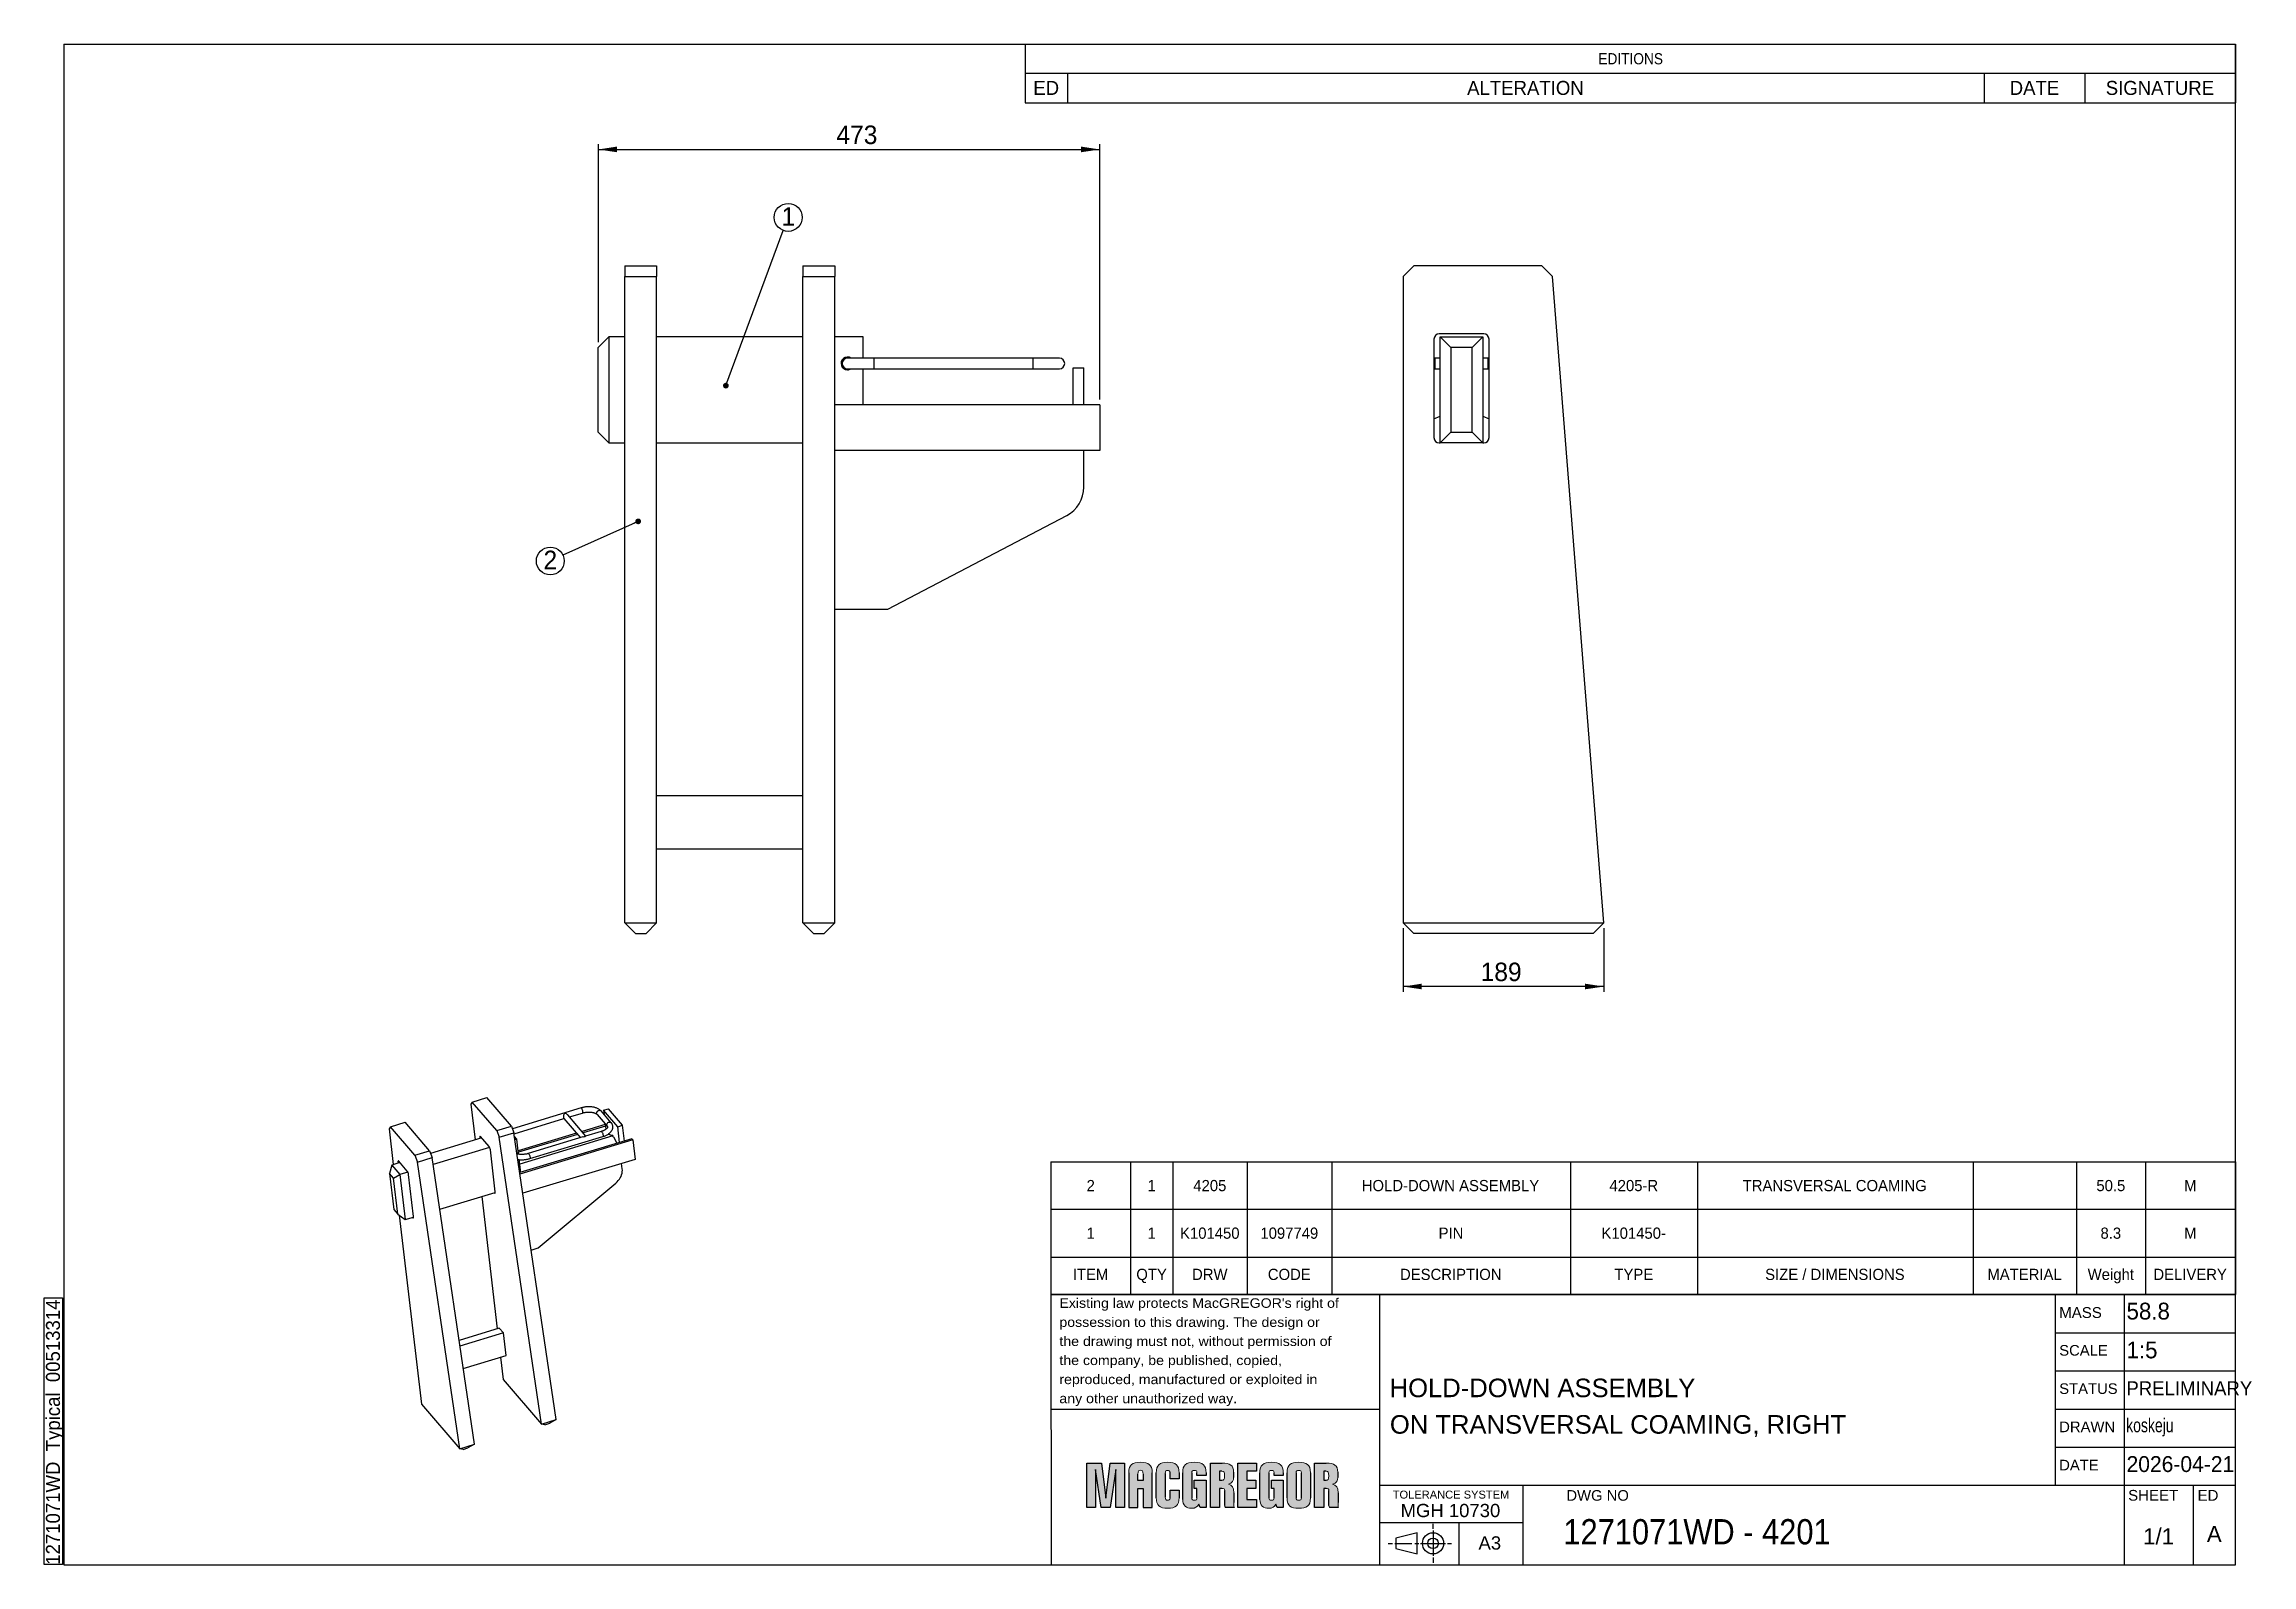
# Model space of a CAD drawing. Header units: millimetres. Extents: x 8 to 2090, y 25 to 1460.
import ezdxf

# ---------------------------------------------------------------- set-up
doc = ezdxf.new("R2010")
doc.units = ezdxf.units.MM
doc.header["$LTSCALE"] = 5
doc.layers.add('AM_0', color=7, linetype='Continuous', lineweight=25)
for name, color, linetype in [('AM_5', 3, 'Continuous'), ('AM_6', 2, 'Continuous'), ('AM_8', 1, 'Continuous')]:
    doc.layers.add(name, color=color, linetype=linetype)
doc.styles.add('SLDTEXTSTYLE0', font='ARIAL.TTF', dxfattribs={"width": 0.948})
doc.styles.add('SLDTEXTSTYLE1', font='ARIAL.TTF', dxfattribs={"width": 0.9875})
doc.styles.add('SLDTEXTSTYLE2', font='GOTHIC.TTF', dxfattribs={"width": 0.913})
doc.styles.add('SLDTEXTSTYLE3', font='ARIAL.TTF')
doc.styles.add('SLDTEXTSTYLE4', font='ARIAL.TTF', dxfattribs={"width": 1.061948})
doc.styles.add('SLDTEXTSTYLE5', font='ARIALN.TTF', dxfattribs={"width": 0.87})
doc.styles.get("Standard").update_dxf_attribs({"font": 'ARIAL.TTF'})
doc.dimstyles.new('SLDDIMSTYLE0', dxfattribs={"dimtxt": 17.5, "dimasz": 17.5, "dimexe": 0, "dimexo": 0.0625, "dimgap": 4.375, "dimtad": 1, "dimdec": 1, "dimrnd": 1e-09, "dimzin": 12, "dimdsep": 46, "dimtxsty": 'SLDTEXTSTYLE0', "dimsah": 1, "dimcen": 0.09, "dimadec": 0, "dimazin": 3, "dimtfac": 1, "dimtdec": 1, "dimtofl": 0, "dimtmove": 0, "dimatfit": 3, "dimfxl": 1, "dimfrac": 2, "dimtolj": 1, "dimtzin": 12, "dimarcsym": 0})
doc.dimstyles.new('SLDDIMSTYLE1', dxfattribs={"dimtxt": 0.18, "dimasz": 5.384615, "dimexe": 0, "dimexo": 0.0625, "dimgap": 0, "dimtad": 0, "dimtih": 1, "dimtoh": 1, "dimdec": 0, "dimrnd": 1e-09, "dimzin": 0, "dimdsep": 46, "dimtxsty": 'STANDARD', "dimblk1": 'DOT', "dimblk2": 'DOT', "dimsah": 1, "dimcen": 0.09, "dimadec": 0, "dimazin": 0, "dimtfac": 5.384615, "dimtdec": 0, "dimtofl": 0, "dimtmove": 0, "dimatfit": 3, "dimldrblk": 'DOT', "dimfxl": 1, "dimfrac": 2, "dimtolj": 1, "dimtzin": 0, "dimarcsym": 0})
doc.dimstyles.new('SLDDIMSTYLE2', dxfattribs={"dimtxt": 17.5, "dimasz": 17.5, "dimexe": 0, "dimexo": 0.0625, "dimgap": 4.375, "dimtad": 1, "dimdec": 0, "dimrnd": 1e-09, "dimzin": 12, "dimdsep": 46, "dimtxsty": 'SLDTEXTSTYLE0', "dimsah": 1, "dimcen": 0.09, "dimadec": 0, "dimazin": 3, "dimtfac": 1, "dimtdec": 0, "dimtofl": 0, "dimtmove": 0, "dimatfit": 3, "dimfxl": 1, "dimfrac": 2, "dimtolj": 1, "dimtzin": 12, "dimarcsym": 0})

msp = doc.modelspace()

# ---------------------------------------------------------------- texts
at = {"layer": 'AM_6'}
for s, insert, char_height, attachment_point, style in [("Existing law protects MacGREGOR's right of", (965.43, 276.39), 9, 1, 'SLDTEXTSTYLE4'), ('58.8', (1972.26, 272.24), 15.875, 1, 'SLDTEXTSTYLE0'), ('possession to this drawing. The design or', (965.43, 258.39), 9, 1, 'SLDTEXTSTYLE4'), ('MASS', (1908.75, 268.03), 10.16, 1, 'SLDTEXTSTYLE3'), ('the drawing must not, without permission of', (965.43, 240.39), 9, 1, 'SLDTEXTSTYLE4'), ('SCALE', (1908.75, 232.3), 10, 1, 'SLDTEXTSTYLE3'), ('1:5', (1972.26, 235.62), 15.875, 1, 'SLDTEXTSTYLE0'), ('the company, be published, copied,', (965.43, 222.39), 9, 1, 'SLDTEXTSTYLE4'), ('reproduced, manufactured or exploited in', (965.43, 204.39), 9, 1, 'SLDTEXTSTYLE4'), ('HOLD-DOWN ASSEMBLY', (1277.07, 200.58), 17.5, 1, 'SLDTEXTSTYLE1'), ('STATUS', (1908.75, 196.15), 10, 1, 'SLDTEXTSTYLE3'), ('PRELIMINARY', (1972.12, 198.09), 13.2292, 1, 'SLDTEXTSTYLE0'), ('any other unauthorized way.', (965.43, 186.39), 9, 1, 'SLDTEXTSTYLE4'), ('ON TRANSVERSAL COAMING, RIGHT', (1277.26, 166.13), 17.5, 1, 'SLDTEXTSTYLE1'), ('DRAWN', (1908.75, 160.05), 10, 1, 'SLDTEXTSTYLE3'), ('koskeju', (1971.92, 163.19), 13.229, 1, 'SLDTEXTSTYLE5'), ('2026-04-21', (1972.26, 127.45), 15, 1, 'SLDTEXTSTYLE0'), ('DATE', (1908.75, 123.99), 10, 1, 'SLDTEXTSTYLE3'), ('TOLERANCE SYSTEM', (1279.92, 94.89), 7.5, 1, 'SLDTEXTSTYLE3'), ('DWG NO', (1443.78, 95.36), 10, 1, 'SLDTEXTSTYLE3'), ('SHEET', (1973.8, 95.55), 10.16, 1, 'SLDTEXTSTYLE3'), ('ED', (2039.26, 95.52), 10.16, 1, 'SLDTEXTSTYLE3'), ('MGH 10730', (1287.29, 82.38), 12.5, 1, 'SLDTEXTSTYLE3'), ('1271071WD - 4201', (1440.97, 67.99), 23.8125, 1, 'SLDTEXTSTYLE2'), ('A3', (1360.87, 51.75), 12.5, 1, 'SLDTEXTSTYLE3'), ('1/1', (2002.5, 59.37), 15.24, 2, 'SLDTEXTSTYLE1'), ('A', (2055.04, 61.54), 15.24, 2, 'SLDTEXTSTYLE1')]:
    msp.add_mtext(s, dxfattribs=dict(at, insert=insert, char_height=char_height, attachment_point=attachment_point, style=style))

# ---------------------------------------------------------------- blocks, each defined once
blk = doc.blocks.new('SW_NOTE_0')
at = {"layer": 'AM_6', "color": 0}
for p, q in [((-18.8, 0.2), (-18.8, 251.9)), ((-18.8, 251.9), (-1.4, 251.9)), ((-1.4, 251.9), (-1.4, 0.2)), ((-1.4, 0.2), (-18.8, 0.2))]:
    blk.add_line(p, q, dxfattribs=at)
at = {"layer": 'AM_6', "color": 0, "insert": (-17.1, 0), "char_height": 13.229, "attachment_point": 1, "rotation": 90, "style": 'SLDTEXTSTYLE0'}
blk.add_mtext('1271071WD_Typical_00513314', dxfattribs=at)
blk = doc.blocks.new('SW_TABLEANNOTATION_0')
at = {"layer": 'AM_0', "color": 0}
for p, q in [((0, 0), (0, -27.3)), ((0, 0), (40, 0)), ((40, 0), (905, 0)), ((905, 0), (1000, 0)), ((1000, 0), (1142, 0)), ((1142, 0), (1142, -27.3)), ((0, -27.3), (0, -55.3)), ((0, -27.3), (40, -27.3)), ((40, -27.3), (40, -55.3)), ((40, -27.3), (905, -27.3)), ((905, -27.3), (905, -55.3)), ((905, -27.3), (1000, -27.3)), ((1000, -27.3), (1000, -55.3)), ((1000, -27.3), (1142, -27.3)), ((1142, -27.3), (1142, -55.3)), ((0, -55.3), (40, -55.3)), ((40, -55.3), (905, -55.3)), ((905, -55.3), (1000, -55.3)), ((1000, -55.3), (1142, -55.3))]:
    blk.add_line(p, q, dxfattribs=at)
at = {"layer": 'AM_0', "color": 0, "attachment_point": 1}
for s, insert, char_height, style in [('EDITIONS', (540.9, -8.5), 10.58, 'SLDTEXTSTYLE2'), ('ED', (7.8, -34.7), 13.23, 'SLDTEXTSTYLE0'), ('ALTERATION', (417.1, -34.7), 13.23, 'SLDTEXTSTYLE0'), ('DATE', (929, -34.7), 13.23, 'SLDTEXTSTYLE0'), ('SIGNATURE', (1019.6, -34.7), 13.23, 'SLDTEXTSTYLE0')]:
    blk.add_mtext(s, dxfattribs=dict(at, insert=insert, char_height=char_height, style=style))
blk = doc.blocks.new('SW_TABLEANNOTATION_1')
at = {"layer": 'AM_0', "color": 0}
for p, q in [((0, 89.9), (0, 45)), ((0, 89.9), (75, 89.9)), ((75, 89.9), (75, 45)), ((75, 89.9), (115, 89.9)), ((115, 89.9), (115, 45)), ((115, 89.9), (185, 89.9)), ((185, 89.9), (185, 45)), ((185, 89.9), (265, 89.9)), ((265, 89.9), (265, 45)), ((265, 89.9), (490, 89.9)), ((490, 89.9), (490, 45)), ((490, 89.9), (610, 89.9)), ((610, 89.9), (610, 45)), ((610, 89.9), (870, 89.9)), ((870, 89.9), (870, 45)), ((870, 89.9), (967.5, 89.9)), ((967.5, 89.9), (967.5, 45)), ((967.5, 89.9), (1032.5, 89.9)), ((1032.5, 89.9), (1032.5, 45)), ((1032.5, 89.9), (1117.5, 89.9)), ((1117.5, 89.9), (1117.5, 45)), ((0, 45), (0, 0)), ((0, 45), (75, 45)), ((75, 45), (75, 0)), ((75, 45), (115, 45)), ((115, 45), (115, 0)), ((115, 45), (185, 45)), ((185, 45), (185, 0)), ((185, 45), (265, 45)), ((265, 45), (265, 0)), ((265, 45), (490, 45)), ((490, 45), (490, 0)), ((490, 45), (610, 45)), ((610, 45), (610, 0)), ((610, 45), (870, 45)), ((870, 45), (870, 0)), ((870, 45), (967.5, 45)), ((967.5, 45), (967.5, 0)), ((967.5, 45), (1032.5, 45)), ((1032.5, 45), (1032.5, 0)), ((1032.5, 45), (1117.5, 45)), ((1117.5, 45), (1117.5, 0)), ((0, 0), (0, -35.5)), ((0, 0), (75, 0)), ((75, 0), (75, -35.5)), ((75, 0), (115, 0)), ((115, 0), (115, -35.5)), ((115, 0), (185, 0)), ((185, 0), (185, -35.5)), ((185, 0), (265, 0)), ((265, 0), (265, -35.5)), ((265, 0), (490, 0)), ((490, 0), (490, -35.5)), ((490, 0), (610, 0)), ((610, 0), (610, -35.5)), ((610, 0), (870, 0)), ((870, 0), (870, -35.5)), ((870, 0), (967.5, 0)), ((967.5, 0), (967.5, -35.5)), ((967.5, 0), (1032.5, 0)), ((1032.5, 0), (1032.5, -35.5)), ((1032.5, 0), (1117.5, 0)), ((1117.5, 0), (1117.5, -35.5)), ((0, -35.5), (75, -35.5)), ((75, -35.5), (115, -35.5)), ((115, -35.5), (185, -35.5)), ((185, -35.5), (265, -35.5)), ((265, -35.5), (490, -35.5)), ((490, -35.5), (610, -35.5)), ((610, -35.5), (870, -35.5)), ((870, -35.5), (967.5, -35.5)), ((967.5, -35.5), (1032.5, -35.5)), ((1032.5, -35.5), (1117.5, -35.5))]:
    blk.add_line(p, q, dxfattribs=at)
at = {"layer": 'AM_0', "color": 0, "attachment_point": 1, "style": 'SLDTEXTSTYLE0'}
for s, insert, char_height in [('2', (33.6, 72.7), 10.6), ('1', (91.1, 72.7), 10.6), ('4205', (134.3, 72.7), 10.58), ('HOLD-DOWN ASSEMBLY', (293.2, 72.7), 10.583), ('4205-R', (526.9, 72.7), 10.58), ('TRANSVERSAL COAMING', (652.6, 72.7), 10.583), ('50.5', (986.3, 72.7), 10.58), ('M', (1069.1, 72.7), 10.6), ('1', (33.6, 27.8), 10.6), ('1', (91.1, 27.8), 10.6), ('K101450', (121.8, 27.8), 10.58), ('1097749', (197.6, 27.8), 10.58), ('PIN', (365.7, 27.8), 10.58), ('K101450-', (519.4, 27.8), 10.58), ('8.3', (990.2, 27.8), 10.58), ('M', (1069.1, 27.8), 10.6), ('ITEM', (20.6, -11.1), 10.58), ('QTY', (80.5, -11.1), 10.58), ('DRW', (133.1, -11.1), 10.58), ('CODE', (204.6, -11.1), 10.58), ('DESCRIPTION', (329.3, -11.1), 10.583), ('TYPE', (531.6, -11.1), 10.58), ('SIZE / DIMENSIONS', (673.8, -11.1), 10.583), ('MATERIAL', (883.5, -11.1), 10.58), ('Weight', (978.1, -11.1), 10.58), ('DELIVERY', (1040.1, -11.1), 10.58)]:
    blk.add_mtext(s, dxfattribs=dict(at, insert=insert, char_height=char_height))
blk = doc.blocks.new('_D')
at = {"layer": 'AM_5'}
for p, q in [((530.5, 1178.6), (530.5, 1365.6)), ((530.5, 1360.6), (1003.5, 1360.6)), ((1003.5, 1124.6), (1003.5, 1365.6))]:
    blk.add_line(p, q, dxfattribs=at)
for points in [[(530.5, 1360.6), (548, 1358), (548, 1363.3)], [(1003.5, 1360.6), (986, 1363.3), (986, 1358)]]:
    blk.add_solid(points, dxfattribs=at)
at = {"layer": 'AM_5', "insert": (755.1, 1383.2), "char_height": 17.5, "attachment_point": 1, "style": 'SLDTEXTSTYLE0'}
blk.add_mtext('473', dxfattribs=at)
blk = doc.blocks.new('SW_NOTE_0_1')
at = {"layer": 'AM_6', "color": 0}
blk.add_circle((4.6, 12.4), 13.2, dxfattribs=at)
at = {"layer": 'AM_6', "color": 0, "insert": (4.8, 22), "char_height": 17.5, "attachment_point": 2, "style": 'SLDTEXTSTYLE0'}
blk.add_mtext('1', dxfattribs=at)
blk = doc.blocks.new('_Dot')
at = {"color": 0, "linetype": 'ByBlock', "lineweight": -2}
blk.add_line((-0.5, 0), (-1, 0), dxfattribs=at)
at = {"color": 0, "linetype": 'ByBlock', "const_width": 0.5}
blk.add_lwpolyline([(-0.25, 0, 1), (0.25, 0, 1)], format="xyb", close=True, dxfattribs=at)
blk = doc.blocks.new('SW_NOTE_0_2')
at = {"layer": 'AM_6', "color": 0}
blk.add_circle((-11.9, -5.4), 13.1, dxfattribs=at)
at = {"layer": 'AM_6', "color": 0, "insert": (-11.8, 4.3), "char_height": 17.5, "attachment_point": 2, "style": 'SLDTEXTSTYLE0'}
blk.add_mtext('2', dxfattribs=at)
blk = doc.blocks.new('_D_1')
at = {"layer": 'AM_5'}
for p, q in [((1289.8, 625.6), (1289.8, 565.6)), ((1479, 625.6), (1479, 565.6)), ((1479, 570.6), (1289.8, 570.6))]:
    blk.add_line(p, q, dxfattribs=at)
for points in [[(1289.8, 570.6), (1307.3, 568), (1307.3, 573.3)], [(1479, 570.6), (1461.5, 573.3), (1461.5, 568)]]:
    blk.add_solid(points, dxfattribs=at)
at = {"layer": 'AM_5', "insert": (1362.9, 593.2), "char_height": 17.5, "attachment_point": 1, "style": 'SLDTEXTSTYLE0'}
blk.add_mtext('189', dxfattribs=at)

# ---------------------------------------------------------------- dimensions: what is measured, and where the dimension line sits
at = {"layer": 'AM_5'}
for base, p1, p2, dimstyle, picture, middle in [((1003.47, 1360.65), (530.47, 1173.65), (1003.47, 1119.65), 'SLDDIMSTYLE0', '_D', (775.16, 1360.65)), ((1289.82, 570.65), (1479.02, 630.65), (1289.82, 630.65), 'SLDDIMSTYLE2', '_D_1', (1382.92, 570.65))]:
    dim = msp.add_linear_dim(base=base, p1=p1, p2=p2, dimstyle=dimstyle, dxfattribs=at)
    dim.commit()
    dim.dimension.update_dxf_attribs({"geometry": picture, "text_midpoint": middle, "dimtype": 160})

# ---------------------------------------------------------------- hatches: boundary and pattern name
at = {"layer": 'AM_8'}
for points in [[(1005.07, 120.82), (1009.23, 87.67), (1009.35, 87.67), (1013.33, 120.82), (1026.92, 120.82), (1026.92, 79), (1018.83, 79), (1018.83, 114.73), (1018.72, 114.73), (1013.45, 79), (1004.95, 79), (999.68, 114.73), (999.57, 114.73), (999.57, 79), (991.48, 79), (991.48, 120.82)], [(1133.79, 79), (1133.79, 120.82), (1151.36, 120.82), (1151.36, 113.21), (1142.34, 113.21), (1142.34, 104.66), (1150.95, 104.66), (1150.95, 97.04), (1142.34, 97.04), (1142.34, 86.62), (1151.36, 86.62), (1151.36, 79)]]:
    msp.add_hatch(color=256, dxfattribs=at).paths.add_polyline_path(points, flags=0)
h = msp.add_hatch(color=256, dxfattribs=at)
edge = h.paths.add_edge_path(flags=0)
edge.add_spline(control_points=[(1053.02, 111.83), (1053.02, 119.72), (1049.47, 121.64), (1041.97, 121.64)], knot_values=[9, 9, 9, 9, 10, 10, 10, 10], weights=[1, 1, 1, 1], degree=3, periodic=0)
edge.add_spline(control_points=[(1041.97, 121.64), (1034.45, 121.64), (1030.95, 119.72), (1030.95, 111.83)], knot_values=[0, 0, 0, 0, 1, 1, 1, 1], weights=[1, 1, 1, 1], degree=3, periodic=0)
edge.add_line((1030.95, 111.83), (1030.95, 108.94))
edge.add_line((1030.95, 108.94), (1030.95, 79.01))
edge.add_line((1030.95, 79.01), (1039.5, 79.01))
edge.add_line((1039.5, 79.01), (1039.5, 96.85))
edge.add_line((1039.5, 96.85), (1044.41, 96.85))
edge.add_line((1044.41, 96.85), (1044.41, 79.01))
edge.add_line((1044.41, 79.01), (1053.02, 79.01))
edge.add_line((1053.02, 79.01), (1053.02, 111.83))
edge = h.paths.add_edge_path(flags=0)
edge.add_spline(control_points=[(1039.5, 110.57), (1039.5, 113.49), (1040.2, 114.06), (1041.97, 114.06)], knot_values=[2, 2, 2, 2, 3, 3, 3, 3], weights=[1, 1, 1, 1], degree=3, periodic=0)
edge.add_spline(control_points=[(1041.97, 114.06), (1043.72, 114.06), (1044.41, 113.49), (1044.41, 110.57)], knot_values=[3, 3, 3, 3, 4, 4, 4, 4], weights=[1, 1, 1, 1], degree=3, periodic=0)
edge.add_line((1044.41, 110.57), (1044.41, 104.58))
edge.add_line((1044.41, 104.58), (1039.5, 104.58))
edge.add_line((1039.5, 104.58), (1039.5, 110.57))
h = msp.add_hatch(color=256, dxfattribs=at)
edge = h.paths.add_edge_path(flags=0)
edge.add_spline(control_points=[(1067.62, 78.18), (1059.83, 78.18), (1056.84, 81.11), (1056.84, 88.02)], knot_values=[14, 14, 14, 14, 15, 15, 15, 15], weights=[1, 1, 1, 1], degree=3, periodic=0)
edge.add_line((1056.84, 88.02), (1056.84, 111.8))
edge.add_spline(control_points=[(1056.84, 111.8), (1056.84, 118.71), (1059.83, 121.64), (1067.62, 121.64)], knot_values=[0, 0, 0, 0, 1, 1, 1, 1], weights=[1, 1, 1, 1], degree=3, periodic=0)
edge.add_spline(control_points=[(1067.62, 121.64), (1075.41, 121.64), (1078.39, 118.71), (1078.39, 111.8)], knot_values=[1, 1, 1, 1, 2, 2, 2, 2], weights=[1, 1, 1, 1], degree=3, periodic=0)
edge.add_line((1078.39, 111.8), (1078.39, 105.89))
edge.add_line((1078.39, 105.89), (1069.84, 105.89))
edge.add_line((1069.84, 105.89), (1069.84, 112.15))
edge.add_spline(control_points=[(1069.84, 112.15), (1069.84, 113.38), (1068.79, 114.03), (1067.62, 114.03)], knot_values=[5, 5, 5, 5, 6, 6, 6, 6], weights=[1, 1, 1, 1], degree=3, periodic=0)
edge.add_spline(control_points=[(1067.62, 114.03), (1066.09, 114.03), (1065.39, 113.38), (1065.39, 111.1)], knot_values=[6, 6, 6, 6, 7, 7, 7, 7], weights=[1, 1, 1, 1], degree=3, periodic=0)
edge.add_line((1065.39, 111.1), (1065.39, 88.73))
edge.add_spline(control_points=[(1065.39, 88.73), (1065.39, 86.44), (1066.09, 85.8), (1067.62, 85.8)], knot_values=[8, 8, 8, 8, 9, 9, 9, 9], weights=[1, 1, 1, 1], degree=3, periodic=0)
edge.add_spline(control_points=[(1067.62, 85.8), (1068.79, 85.8), (1069.84, 86.44), (1069.84, 87.67)], knot_values=[9, 9, 9, 9, 10, 10, 10, 10], weights=[1, 1, 1, 1], degree=3, periodic=0)
edge.add_line((1069.84, 87.67), (1069.84, 95.4))
edge.add_line((1069.84, 95.4), (1078.39, 95.4))
edge.add_line((1078.39, 95.4), (1078.39, 88.02))
edge.add_spline(control_points=[(1078.39, 88.02), (1078.39, 81.11), (1075.41, 78.18), (1067.62, 78.18)], knot_values=[13, 13, 13, 13, 14, 14, 14, 14], weights=[1, 1, 1, 1], degree=3, periodic=0)
h = msp.add_hatch(color=256, dxfattribs=at)
edge = h.paths.add_edge_path(flags=0)
edge.add_spline(control_points=[(1092.8, 85.8), (1094.56, 85.8), (1095.26, 86.44), (1095.26, 88.08)], knot_values=[14, 14, 14, 14, 15, 15, 15, 15], weights=[1, 1, 1, 1], degree=3, periodic=0)
edge.add_line((1095.26, 88.08), (1095.26, 97.04))
edge.add_line((1095.26, 97.04), (1092.74, 97.04))
edge.add_line((1092.74, 97.04), (1092.74, 104.66))
edge.add_line((1092.74, 104.66), (1103.81, 104.66))
edge.add_line((1103.81, 104.66), (1103.81, 79))
edge.add_line((1103.81, 79), (1098.25, 79))
edge.add_line((1098.25, 79), (1097.02, 82.05))
edge.add_spline(control_points=[(1097.02, 82.05), (1095.26, 79.47), (1093.79, 78.18), (1090.11, 78.18)], knot_values=[2, 2, 2, 2, 3, 3, 3, 3], weights=[1, 1, 1, 1], degree=3, periodic=0)
edge.add_spline(control_points=[(1090.11, 78.18), (1085.13, 78.18), (1081.79, 81.11), (1081.79, 86.44)], knot_values=[3, 3, 3, 3, 4, 4, 4, 4], weights=[1, 1, 1, 1], degree=3, periodic=0)
edge.add_line((1081.79, 86.44), (1081.79, 111.8))
edge.add_spline(control_points=[(1081.79, 111.8), (1081.79, 118.71), (1084.78, 121.64), (1092.57, 121.64)], knot_values=[5, 5, 5, 5, 6, 6, 6, 6], weights=[1, 1, 1, 1], degree=3, periodic=0)
edge.add_spline(control_points=[(1092.57, 121.64), (1100.82, 121.64), (1103.81, 118.71), (1103.81, 111.8)], knot_values=[6, 6, 6, 6, 7, 7, 7, 7], weights=[1, 1, 1, 1], degree=3, periodic=0)
edge.add_line((1103.81, 111.8), (1103.81, 109.22))
edge.add_line((1103.81, 109.22), (1095.26, 109.22))
edge.add_line((1095.26, 109.22), (1095.26, 111.74))
edge.add_spline(control_points=[(1095.26, 111.74), (1095.26, 113.38), (1094.56, 114.03), (1092.8, 114.03)], knot_values=[10, 10, 10, 10, 11, 11, 11, 11], weights=[1, 1, 1, 1], degree=3, periodic=0)
edge.add_spline(control_points=[(1092.8, 114.03), (1091.04, 114.03), (1090.34, 113.38), (1090.34, 111.74)], knot_values=[11, 11, 11, 11, 12, 12, 12, 12], weights=[1, 1, 1, 1], degree=3, periodic=0)
edge.add_line((1090.34, 111.74), (1090.34, 88.08))
edge.add_spline(control_points=[(1090.34, 88.08), (1090.34, 86.44), (1091.04, 85.8), (1092.8, 85.8)], knot_values=[13, 13, 13, 13, 14, 14, 14, 14], weights=[1, 1, 1, 1], degree=3, periodic=0)
h = msp.add_hatch(color=256, dxfattribs=at)
edge = h.paths.add_edge_path(flags=0)
edge.add_spline(control_points=[(1121.55, 94.93), (1121.55, 96.34), (1120.56, 97.04), (1118.8, 97.04)], knot_values=[12, 12, 12, 12, 13, 13, 13, 13], weights=[1, 1, 1, 1], degree=3, periodic=0)
edge.add_line((1118.8, 97.04), (1116.63, 97.04))
edge.add_line((1116.63, 97.04), (1116.63, 79))
edge.add_line((1116.63, 79), (1108.08, 79))
edge.add_line((1108.08, 79), (1108.08, 120.82))
edge.add_line((1108.08, 120.82), (1119.04, 120.82))
edge.add_spline(control_points=[(1119.04, 120.82), (1126.53, 120.82), (1129.87, 118.95), (1129.87, 112.27)], knot_values=[2, 2, 2, 2, 3, 3, 3, 3], weights=[1, 1, 1, 1], degree=3, periodic=0)
edge.add_line((1129.87, 112.27), (1129.87, 107.29))
edge.add_spline(control_points=[(1129.87, 107.29), (1129.87, 104.77), (1128.82, 101.61), (1124.95, 101.03)], knot_values=[4, 4, 4, 4, 5, 5, 5, 5], weights=[1, 1, 1, 1], degree=3, periodic=0)
edge.add_line((1124.95, 101.03), (1124.95, 100.91))
edge.add_spline(control_points=[(1124.95, 100.91), (1128.46, 100.32), (1130.1, 97.98), (1130.1, 92.65)], knot_values=[6, 6, 6, 6, 7, 7, 7, 7], weights=[1, 1, 1, 1], degree=3, periodic=0)
edge.add_line((1130.1, 92.65), (1130.1, 83.57))
edge.add_spline(control_points=[(1130.1, 83.57), (1130.1, 80.35), (1130.1, 79.65), (1130.69, 79)], knot_values=[8, 8, 8, 8, 9, 9, 9, 9], weights=[1, 1, 1, 1], degree=3, periodic=0)
edge.add_line((1130.69, 79), (1122.08, 79))
edge.add_spline(control_points=[(1122.08, 79), (1121.73, 79.65), (1121.55, 80.23), (1121.55, 80.7)], knot_values=[10, 10, 10, 10, 11, 11, 11, 11], weights=[1, 1, 1, 1], degree=3, periodic=0)
edge.add_line((1121.55, 80.7), (1121.55, 94.93))
edge = h.paths.add_edge_path(flags=0)
edge.add_spline(control_points=[(1118.8, 104.66), (1120.62, 104.66), (1121.32, 105.24), (1121.32, 108.93)], knot_values=[1, 1, 1, 1, 2, 2, 2, 2], weights=[1, 1, 1, 1], degree=3, periodic=0)
edge.add_spline(control_points=[(1121.32, 108.93), (1121.32, 112.39), (1120.85, 113.21), (1118.8, 113.21)], knot_values=[2, 2, 2, 2, 3, 3, 3, 3], weights=[1, 1, 1, 1], degree=3, periodic=0)
edge.add_line((1118.8, 113.21), (1116.63, 113.21))
edge.add_line((1116.63, 113.21), (1116.63, 104.66))
edge.add_line((1116.63, 104.66), (1118.8, 104.66))
h = msp.add_hatch(color=256, dxfattribs=at)
edge = h.paths.add_edge_path(flags=0)
edge.add_spline(control_points=[(1165.59, 85.8), (1167.35, 85.8), (1168.05, 86.44), (1168.05, 88.08)], knot_values=[14, 14, 14, 14, 15, 15, 15, 15], weights=[1, 1, 1, 1], degree=3, periodic=0)
edge.add_line((1168.05, 88.08), (1168.05, 97.04))
edge.add_line((1168.05, 97.04), (1165.54, 97.04))
edge.add_line((1165.54, 97.04), (1165.54, 104.66))
edge.add_line((1165.54, 104.66), (1176.6, 104.66))
edge.add_line((1176.6, 104.66), (1176.6, 79))
edge.add_line((1176.6, 79), (1171.04, 79))
edge.add_line((1171.04, 79), (1169.81, 82.05))
edge.add_spline(control_points=[(1169.81, 82.05), (1168.05, 79.47), (1166.59, 78.18), (1162.9, 78.18)], knot_values=[2, 2, 2, 2, 3, 3, 3, 3], weights=[1, 1, 1, 1], degree=3, periodic=0)
edge.add_spline(control_points=[(1162.9, 78.18), (1157.92, 78.18), (1154.58, 81.11), (1154.58, 86.44)], knot_values=[3, 3, 3, 3, 4, 4, 4, 4], weights=[1, 1, 1, 1], degree=3, periodic=0)
edge.add_line((1154.58, 86.44), (1154.58, 111.8))
edge.add_spline(control_points=[(1154.58, 111.8), (1154.58, 118.71), (1157.57, 121.64), (1165.36, 121.64)], knot_values=[5, 5, 5, 5, 6, 6, 6, 6], weights=[1, 1, 1, 1], degree=3, periodic=0)
edge.add_spline(control_points=[(1165.36, 121.64), (1173.62, 121.64), (1176.6, 118.71), (1176.6, 111.8)], knot_values=[6, 6, 6, 6, 7, 7, 7, 7], weights=[1, 1, 1, 1], degree=3, periodic=0)
edge.add_line((1176.6, 111.8), (1176.6, 109.22))
edge.add_line((1176.6, 109.22), (1168.05, 109.22))
edge.add_line((1168.05, 109.22), (1168.05, 111.74))
edge.add_spline(control_points=[(1168.05, 111.74), (1168.05, 113.38), (1167.35, 114.03), (1165.59, 114.03)], knot_values=[10, 10, 10, 10, 11, 11, 11, 11], weights=[1, 1, 1, 1], degree=3, periodic=0)
edge.add_spline(control_points=[(1165.59, 114.03), (1163.84, 114.03), (1163.13, 113.38), (1163.13, 111.74)], knot_values=[11, 11, 11, 11, 12, 12, 12, 12], weights=[1, 1, 1, 1], degree=3, periodic=0)
edge.add_line((1163.13, 111.74), (1163.13, 88.08))
edge.add_spline(control_points=[(1163.13, 88.08), (1163.13, 86.44), (1163.84, 85.8), (1165.59, 85.8)], knot_values=[13, 13, 13, 13, 14, 14, 14, 14], weights=[1, 1, 1, 1], degree=3, periodic=0)
h = msp.add_hatch(color=256, dxfattribs=at)
edge = h.paths.add_edge_path(flags=0)
edge.add_spline(control_points=[(1191.3, 78.18), (1183.81, 78.18), (1180.29, 80.18), (1180.29, 88.02)], knot_values=[4, 4, 4, 4, 5, 5, 5, 5], weights=[1, 1, 1, 1], degree=3, periodic=0)
edge.add_line((1180.29, 88.02), (1180.29, 111.8))
edge.add_spline(control_points=[(1180.29, 111.8), (1180.29, 119.65), (1183.81, 121.64), (1191.3, 121.64)], knot_values=[0, 0, 0, 0, 1, 1, 1, 1], weights=[1, 1, 1, 1], degree=3, periodic=0)
edge.add_spline(control_points=[(1191.3, 121.64), (1198.8, 121.64), (1202.31, 119.65), (1202.31, 111.8)], knot_values=[1, 1, 1, 1, 2, 2, 2, 2], weights=[1, 1, 1, 1], degree=3, periodic=0)
edge.add_line((1202.31, 111.8), (1202.31, 88.02))
edge.add_spline(control_points=[(1202.31, 88.02), (1202.31, 80.18), (1198.8, 78.18), (1191.3, 78.18)], knot_values=[3, 3, 3, 3, 4, 4, 4, 4], weights=[1, 1, 1, 1], degree=3, periodic=0)
edge = h.paths.add_edge_path(flags=0)
edge.add_spline(control_points=[(1193.76, 111.74), (1193.76, 113.38), (1193.06, 114.03), (1191.3, 114.03)], knot_values=[3, 3, 3, 3, 4, 4, 4, 4], weights=[1, 1, 1, 1], degree=3, periodic=0)
edge.add_spline(control_points=[(1191.3, 114.03), (1189.55, 114.03), (1188.84, 113.38), (1188.84, 111.74)], knot_values=[4, 4, 4, 4, 5, 5, 5, 5], weights=[1, 1, 1, 1], degree=3, periodic=0)
edge.add_line((1188.84, 111.74), (1188.84, 88.08))
edge.add_spline(control_points=[(1188.84, 88.08), (1188.84, 86.44), (1189.55, 85.8), (1191.3, 85.8)], knot_values=[0, 0, 0, 0, 1, 1, 1, 1], weights=[1, 1, 1, 1], degree=3, periodic=0)
edge.add_spline(control_points=[(1191.3, 85.8), (1193.06, 85.8), (1193.76, 86.44), (1193.76, 88.08)], knot_values=[1, 1, 1, 1, 2, 2, 2, 2], weights=[1, 1, 1, 1], degree=3, periodic=0)
edge.add_line((1193.76, 88.08), (1193.76, 111.74))
h = msp.add_hatch(color=256, dxfattribs=at)
edge = h.paths.add_edge_path(flags=0)
edge.add_spline(control_points=[(1219.76, 94.93), (1219.76, 96.34), (1218.77, 97.04), (1217.01, 97.04)], knot_values=[12, 12, 12, 12, 13, 13, 13, 13], weights=[1, 1, 1, 1], degree=3, periodic=0)
edge.add_line((1217.01, 97.04), (1214.85, 97.04))
edge.add_line((1214.85, 97.04), (1214.85, 79))
edge.add_line((1214.85, 79), (1206.29, 79))
edge.add_line((1206.29, 79), (1206.29, 120.82))
edge.add_line((1206.29, 120.82), (1217.25, 120.82))
edge.add_spline(control_points=[(1217.25, 120.82), (1224.74, 120.82), (1228.08, 118.95), (1228.08, 112.27)], knot_values=[2, 2, 2, 2, 3, 3, 3, 3], weights=[1, 1, 1, 1], degree=3, periodic=0)
edge.add_line((1228.08, 112.27), (1228.08, 107.29))
edge.add_spline(control_points=[(1228.08, 107.29), (1228.08, 104.77), (1227.03, 101.61), (1223.16, 101.03)], knot_values=[4, 4, 4, 4, 5, 5, 5, 5], weights=[1, 1, 1, 1], degree=3, periodic=0)
edge.add_line((1223.16, 101.03), (1223.16, 100.91))
edge.add_spline(control_points=[(1223.16, 100.91), (1226.68, 100.32), (1228.32, 97.98), (1228.32, 92.65)], knot_values=[6, 6, 6, 6, 7, 7, 7, 7], weights=[1, 1, 1, 1], degree=3, periodic=0)
edge.add_line((1228.32, 92.65), (1228.32, 83.57))
edge.add_spline(control_points=[(1228.32, 83.57), (1228.32, 80.35), (1228.32, 79.65), (1228.9, 79)], knot_values=[8, 8, 8, 8, 9, 9, 9, 9], weights=[1, 1, 1, 1], degree=3, periodic=0)
edge.add_line((1228.9, 79), (1220.29, 79))
edge.add_spline(control_points=[(1220.29, 79), (1219.94, 79.65), (1219.76, 80.23), (1219.76, 80.7)], knot_values=[10, 10, 10, 10, 11, 11, 11, 11], weights=[1, 1, 1, 1], degree=3, periodic=0)
edge.add_line((1219.76, 80.7), (1219.76, 94.93))
edge = h.paths.add_edge_path(flags=0)
edge.add_spline(control_points=[(1217.01, 104.66), (1218.83, 104.66), (1219.53, 105.24), (1219.53, 108.93)], knot_values=[1, 1, 1, 1, 2, 2, 2, 2], weights=[1, 1, 1, 1], degree=3, periodic=0)
edge.add_spline(control_points=[(1219.53, 108.93), (1219.53, 112.39), (1219.06, 113.21), (1217.01, 113.21)], knot_values=[2, 2, 2, 2, 3, 3, 3, 3], weights=[1, 1, 1, 1], degree=3, periodic=0)
edge.add_line((1217.01, 113.21), (1214.85, 113.21))
edge.add_line((1214.85, 113.21), (1214.85, 104.66))
edge.add_line((1214.85, 104.66), (1217.01, 104.66))

# ---------------------------------------------------------------- linework, layer by layer
at = {"color": 22, "linetype": 'Continuous', "lineweight": 18, "true_color": 0xe13800}
for points in [[(1041.97, 121.64), (1034.45, 121.64), (1030.95, 119.72), (1030.95, 111.83)], [(1039.5, 110.57), (1039.5, 113.49), (1040.2, 114.06), (1041.97, 114.06)], [(1053.02, 111.83), (1053.02, 119.72), (1049.47, 121.64), (1041.97, 121.64)], [(1041.97, 114.06), (1043.72, 114.06), (1044.41, 113.49), (1044.41, 110.57)], [(1056.84, 111.8), (1056.84, 118.71), (1059.83, 121.64), (1067.62, 121.64)], [(1067.62, 114.03), (1066.09, 114.03), (1065.39, 113.38), (1065.39, 111.1)], [(1067.62, 121.64), (1075.41, 121.64), (1078.39, 118.71), (1078.39, 111.8)], [(1069.84, 112.15), (1069.84, 113.38), (1068.79, 114.03), (1067.62, 114.03)], [(1081.79, 111.8), (1081.79, 118.71), (1084.78, 121.64), (1092.57, 121.64)], [(1092.8, 114.03), (1091.04, 114.03), (1090.34, 113.38), (1090.34, 111.74)], [(1092.57, 121.64), (1100.82, 121.64), (1103.81, 118.71), (1103.81, 111.8)], [(1095.26, 111.74), (1095.26, 113.38), (1094.56, 114.03), (1092.8, 114.03)], [(1121.32, 108.93), (1121.32, 112.39), (1120.85, 113.21), (1118.8, 113.21)], [(1118.8, 104.66), (1120.62, 104.66), (1121.32, 105.24), (1121.32, 108.93)], [(1119.04, 120.82), (1126.53, 120.82), (1129.87, 118.95), (1129.87, 112.27)], [(1129.87, 107.29), (1129.87, 104.77), (1128.82, 101.61), (1124.95, 101.03)], [(1154.58, 111.8), (1154.58, 118.71), (1157.57, 121.64), (1165.36, 121.64)], [(1165.59, 114.03), (1163.84, 114.03), (1163.13, 113.38), (1163.13, 111.74)], [(1165.36, 121.64), (1173.62, 121.64), (1176.6, 118.71), (1176.6, 111.8)], [(1168.05, 111.74), (1168.05, 113.38), (1167.35, 114.03), (1165.59, 114.03)], [(1180.29, 111.8), (1180.29, 119.65), (1183.81, 121.64), (1191.3, 121.64)], [(1191.3, 114.03), (1189.55, 114.03), (1188.84, 113.38), (1188.84, 111.74)], [(1191.3, 121.64), (1198.8, 121.64), (1202.31, 119.65), (1202.31, 111.8)], [(1193.76, 111.74), (1193.76, 113.38), (1193.06, 114.03), (1191.3, 114.03)], [(1219.53, 108.93), (1219.53, 112.39), (1219.06, 113.21), (1217.01, 113.21)], [(1217.01, 104.66), (1218.83, 104.66), (1219.53, 105.24), (1219.53, 108.93)], [(1217.25, 120.82), (1224.74, 120.82), (1228.08, 118.95), (1228.08, 112.27)], [(1228.08, 107.29), (1228.08, 104.77), (1227.03, 101.61), (1223.16, 101.03)], [(1067.62, 78.18), (1059.83, 78.18), (1056.84, 81.11), (1056.84, 88.02)], [(1065.39, 88.73), (1065.39, 86.44), (1066.09, 85.8), (1067.62, 85.8)], [(1078.39, 88.02), (1078.39, 81.11), (1075.41, 78.18), (1067.62, 78.18)], [(1067.62, 85.8), (1068.79, 85.8), (1069.84, 86.44), (1069.84, 87.67)], [(1090.11, 78.18), (1085.13, 78.18), (1081.79, 81.11), (1081.79, 86.44)], [(1090.34, 88.08), (1090.34, 86.44), (1091.04, 85.8), (1092.8, 85.8)], [(1092.8, 85.8), (1094.56, 85.8), (1095.26, 86.44), (1095.26, 88.08)], [(1121.55, 94.93), (1121.55, 96.34), (1120.56, 97.04), (1118.8, 97.04)], [(1124.95, 100.91), (1128.46, 100.32), (1130.1, 97.98), (1130.1, 92.65)], [(1130.1, 83.57), (1130.1, 80.35), (1130.1, 79.65), (1130.69, 79)], [(1162.9, 78.18), (1157.92, 78.18), (1154.58, 81.11), (1154.58, 86.44)], [(1163.13, 88.08), (1163.13, 86.44), (1163.84, 85.8), (1165.59, 85.8)], [(1165.59, 85.8), (1167.35, 85.8), (1168.05, 86.44), (1168.05, 88.08)], [(1191.3, 78.18), (1183.81, 78.18), (1180.29, 80.18), (1180.29, 88.02)], [(1188.84, 88.08), (1188.84, 86.44), (1189.55, 85.8), (1191.3, 85.8)], [(1191.3, 85.8), (1193.06, 85.8), (1193.76, 86.44), (1193.76, 88.08)], [(1202.31, 88.02), (1202.31, 80.18), (1198.8, 78.18), (1191.3, 78.18)], [(1219.76, 94.93), (1219.76, 96.34), (1218.77, 97.04), (1217.01, 97.04)], [(1223.16, 100.91), (1226.68, 100.32), (1228.32, 97.98), (1228.32, 92.65)], [(1228.32, 83.57), (1228.32, 80.35), (1228.32, 79.65), (1228.9, 79)], [(1097.02, 82.05), (1095.26, 79.47), (1093.79, 78.18), (1090.11, 78.18)], [(1122.08, 79), (1121.73, 79.65), (1121.55, 80.23), (1121.55, 80.7)], [(1169.81, 82.05), (1168.05, 79.47), (1166.59, 78.18), (1162.9, 78.18)], [(1220.29, 79), (1219.94, 79.65), (1219.76, 80.23), (1219.76, 80.7)]]:
    msp.add_open_spline(points, degree=3, dxfattribs=at)
at = {"layer": 'AM_0'}
for p, q in [((26.34, 1460.01), (26.34, 24.91)), ((26.34, 1460.01), (2075.04, 1460.01)), ((2075.04, 24.91), (2075.04, 1460.01)), ((555.47, 1250.65), (585.47, 1250.65)), ((555.47, 1250.65), (555.47, 1240.65)), ((585.47, 1250.65), (585.47, 1240.65)), ((723.47, 1250.65), (753.47, 1250.65)), ((723.47, 1250.65), (723.47, 1240.65)), ((753.47, 1250.65), (753.47, 1240.65)), ((1299.82, 1250.65), (1289.82, 1240.65)), ((1420.61, 1250.65), (1299.82, 1250.65)), ((1420.61, 1250.65), (1430.61, 1240.65)), ((555.47, 1240.65), (585.47, 1240.65)), ((555.47, 630.65), (555.47, 1240.65)), ((585.47, 630.65), (585.47, 1240.65)), ((723.47, 1240.65), (753.47, 1240.65)), ((723.47, 630.65), (723.47, 1240.65)), ((753.47, 630.65), (753.47, 1240.65)), ((1289.82, 1240.65), (1289.82, 630.65)), ((1479.02, 630.65), (1430.61, 1240.65)), ((530.47, 1173.65), (540.47, 1183.65)), ((530.47, 1093.65), (530.47, 1173.65)), ((540.47, 1183.65), (540.47, 1083.65)), ((555.47, 1183.65), (540.47, 1183.65)), ((723.47, 1183.65), (585.47, 1183.65)), ((780.47, 1183.65), (753.47, 1183.65)), ((780.47, 1163.65), (780.47, 1183.65)), ((1318.82, 1181.65), (1318.82, 1088.65)), ((1365.82, 1186.65), (1323.82, 1186.65)), ((1324.82, 1083.65), (1324.82, 1183.65)), ((1324.82, 1183.65), (1334.82, 1173.65)), ((1324.82, 1183.65), (1364.82, 1183.65)), ((1334.82, 1173.65), (1334.82, 1093.65)), ((1354.82, 1173.65), (1334.82, 1173.65)), ((1354.82, 1173.65), (1364.82, 1183.65)), ((1354.82, 1093.65), (1354.82, 1173.65)), ((1364.82, 1183.65), (1364.82, 1083.65)), ((1370.82, 1088.65), (1370.82, 1181.65)), ((790.47, 1163.65), (765.47, 1163.65)), ((765.47, 1153.65), (790.47, 1153.65)), ((780.47, 1119.65), (780.47, 1153.65)), ((905.47, 1163.65), (790.47, 1163.65)), ((790.47, 1163.65), (790.47, 1153.65)), ((790.47, 1153.65), (905.47, 1153.65)), ((940.47, 1163.65), (905.47, 1163.65)), ((905.47, 1153.65), (940.47, 1153.65)), ((965.47, 1163.65), (940.47, 1163.65)), ((940.47, 1163.65), (940.47, 1153.65)), ((940.47, 1153.65), (965.47, 1153.65)), ((978.47, 1119.65), (978.47, 1154.65)), ((978.47, 1154.65), (988.47, 1154.65)), ((988.47, 1119.65), (988.47, 1154.65)), ((1319.82, 1163.65), (1318.82, 1163.65)), ((1318.82, 1153.65), (1319.82, 1153.65)), ((1324.82, 1163.65), (1319.82, 1163.65)), ((1319.82, 1163.65), (1319.82, 1153.65)), ((1319.82, 1153.65), (1324.82, 1153.65)), ((1369.82, 1163.65), (1364.82, 1163.65)), ((1364.82, 1153.65), (1369.82, 1153.65)), ((1370.82, 1163.65), (1369.82, 1163.65)), ((1369.82, 1163.65), (1369.82, 1153.65)), ((1369.82, 1153.65), (1370.82, 1153.65)), ((1003.47, 1119.65), (753.47, 1119.65)), ((1003.47, 1119.65), (1003.47, 1076.65)), ((1318.82, 1106.36), (1324.82, 1108.94)), ((1364.82, 1108.94), (1370.82, 1106.36)), ((530.47, 1093.65), (540.47, 1083.65)), ((540.47, 1083.65), (555.47, 1083.65)), ((585.47, 1083.65), (723.47, 1083.65)), ((1323.82, 1083.65), (1324.82, 1083.65)), ((1324.82, 1083.65), (1334.82, 1093.65)), ((1364.82, 1083.65), (1324.82, 1083.65)), ((1334.82, 1093.65), (1354.82, 1093.65)), ((1354.82, 1093.65), (1364.82, 1083.65)), ((1364.82, 1083.65), (1365.82, 1083.65)), ((1003.47, 1076.65), (753.47, 1076.65)), ((988.47, 1041.79), (988.47, 1076.65)), ((803.47, 926.65), (972.4, 1015.22)), ((753.47, 926.65), (803.47, 926.65)), ((723.47, 750.65), (585.47, 750.65)), ((585.47, 700.65), (723.47, 700.65)), ((555.47, 630.65), (585.47, 630.65)), ((565.47, 620.65), (555.47, 630.65)), ((585.47, 630.65), (575.47, 620.65)), ((723.47, 630.65), (753.47, 630.65)), ((733.47, 620.65), (723.47, 630.65)), ((753.47, 630.65), (743.47, 620.65)), ((1289.82, 630.65), (1479.02, 630.65)), ((1299.82, 620.65), (1289.82, 630.65)), ((1469.02, 620.65), (1479.02, 630.65)), ((565.47, 620.65), (575.47, 620.65)), ((733.47, 620.65), (743.47, 620.65)), ((1469.02, 620.65), (1299.82, 620.65)), ((411.58, 461.62), (410.18, 459.59)), ((410.18, 459.59), (414.15, 425.85)), ((411.58, 461.62), (425.37, 465.79)), ((434.63, 434.8), (411.58, 461.62)), ((448.41, 438.97), (425.37, 465.79)), ((334.4, 438.32), (332.99, 436.28)), ((334.4, 438.32), (348.18, 442.48)), ((357.44, 411.49), (334.4, 438.32)), ((371.23, 415.66), (348.18, 442.48)), ((434.63, 434.8), (448.41, 438.97)), ((448.41, 438.97), (450.82, 432.49)), ((514.22, 456.05), (449.35, 436.46)), ((450.94, 431.71), (498.03, 445.93)), ((497.8, 446.19), (513.54, 427.88)), ((518.78, 429.46), (501.6, 449.45)), ((503.26, 447.52), (515.67, 451.26)), ((537.06, 440.33), (515.12, 433.71)), ((537.22, 438.98), (516.08, 432.6)), ((529.3, 449.94), (538.84, 438.84)), ((542.63, 442.1), (533.09, 453.2)), ((535.46, 453.89), (540.06, 455.28)), ((548.82, 438.35), (535.46, 453.89)), ((535.46, 453.89), (535.93, 449.9)), ((536.98, 441), (537.58, 435.9)), ((553.41, 439.74), (540.06, 455.28)), ((548.82, 438.35), (553.41, 439.74)), ((550.58, 423.44), (548.82, 438.35)), ((555.17, 424.83), (553.41, 439.74)), ((332.99, 436.28), (336.97, 402.54)), ((420.47, 427.76), (372.15, 413.17)), ((427.92, 418.82), (374.59, 402.72)), ((418.67, 428.01), (419.92, 428.39)), ((418.67, 428.01), (418.76, 427.25)), ((427.39, 419.71), (419.37, 429.03)), ((434.63, 434.8), (437.04, 428.32)), ((437.04, 428.32), (450.82, 432.49)), ((476.89, 157.74), (437.04, 428.32)), ((490.67, 161.9), (450.82, 432.49)), ((453.53, 426.56), (451.31, 429.15)), ((453.53, 426.56), (451.77, 426.03)), ((455.2, 412.4), (453.53, 426.56)), ((509.89, 432.13), (454.84, 415.5)), ((510.84, 431.02), (455, 414.15)), ((544.28, 429.65), (456.3, 403.08)), ((562.06, 426.91), (456.35, 394.98)), ((563.02, 425.8), (456.54, 393.64)), ((515.99, 428.62), (464.38, 413.03)), ((465.83, 408.24), (534.75, 429.06)), ((533.3, 433.84), (518.45, 429.36)), ((539.71, 431.3), (543.34, 430.46)), ((544.84, 428.71), (548.01, 422.67)), ((562.06, 426.91), (563.02, 425.8)), ((563.02, 425.8), (565.17, 407.48)), ((335.64, 402.14), (333.45, 394.28)), ((343.28, 404.45), (335.64, 402.14)), ((335.64, 402.14), (343.27, 393.26)), ((341.49, 404.71), (342.74, 405.08)), ((341.49, 404.71), (341.58, 403.94)), ((350.2, 396.4), (342.19, 405.72)), ((357.44, 411.49), (371.23, 415.66)), ((357.44, 411.49), (359.85, 405.01)), ((359.85, 405.01), (373.64, 409.18)), ((399.71, 134.43), (359.85, 405.01)), ((371.23, 415.66), (373.64, 409.18)), ((413.49, 138.59), (373.64, 409.18)), ((433.26, 376.85), (428.59, 416.47)), ((457.22, 395.25), (455.81, 407.28)), ((565.17, 407.48), (459.22, 375.48)), ((553.07, 398.66), (552.48, 403.65)), ((337.27, 389.84), (333.45, 394.28)), ((333.45, 394.28), (337.47, 360.2)), ((337.27, 389.84), (343.27, 393.26)), ((341.29, 355.76), (337.27, 389.84)), ((350.73, 395.52), (343.27, 393.26)), ((343.27, 393.26), (348.29, 350.67)), ((356.08, 353.54), (351.41, 393.16)), ((380.81, 360.49), (433.29, 376.34)), ((432.37, 376.06), (432.56, 375.83)), ((432.56, 375.83), (433.28, 376.05)), ((473.85, 323.94), (547.02, 385.11)), ((337.47, 360.2), (341.29, 355.76)), ((341.29, 355.76), (348.29, 350.67)), ((342.59, 354.81), (363.61, 176.44)), ((420.44, 372.46), (435.15, 247.62)), ((348.29, 350.67), (356.11, 353.03)), ((355.18, 352.75), (355.37, 352.52)), ((355.37, 352.52), (356.09, 352.74)), ((467.11, 321.91), (473.85, 323.94)), ((2075.04, 279.83), (957.54, 279.83)), ((957.54, 279.83), (957.56, 24.83)), ((1267.54, 279.83), (1267.54, 24.91)), ((1905.04, 279.91), (1905.04, 99.91)), ((1970.04, 279.83), (1970.04, 24.83)), ((2075.04, 24.83), (2075.04, 279.83)), ((437.06, 248.2), (399.04, 236.72)), ((440.87, 243.76), (399.83, 231.36)), ((440.87, 243.76), (437.06, 248.2)), ((443.38, 222.46), (440.87, 243.76)), ((1905.04, 243.91), (2075.04, 243.91)), ((402.94, 210.25), (443.38, 222.46)), ((438.3, 220.92), (440.79, 199.75)), ((440.79, 199.75), (476.89, 157.74)), ((1905.04, 207.91), (2075.04, 207.91)), ((363.61, 176.44), (399.71, 134.43)), ((957.55, 171.83), (1267.54, 171.85)), ((1905.04, 171.91), (2075.04, 171.91)), ((476.89, 157.74), (490.67, 161.9)), ((480.08, 157.08), (476.89, 157.74)), ((480.08, 157.08), (484.67, 158.47)), ((490.67, 161.9), (484.67, 158.47)), ((399.71, 134.43), (413.49, 138.59)), ((402.9, 133.77), (399.71, 134.43)), ((402.9, 133.77), (407.49, 135.16)), ((413.49, 138.59), (407.49, 135.16)), ((1905.04, 135.91), (2075.04, 135.91)), ((991.48, 79), (991.48, 120.82)), ((991.48, 120.82), (1005.07, 120.82)), ((999.68, 114.73), (999.57, 114.73)), ((999.57, 114.73), (999.57, 79)), ((1004.95, 79), (999.68, 114.73)), ((1005.07, 120.82), (1009.23, 87.67)), ((1009.35, 87.67), (1013.33, 120.82)), ((1013.33, 120.82), (1026.92, 120.82)), ((1018.72, 114.73), (1013.45, 79)), ((1018.83, 114.73), (1018.72, 114.73)), ((1018.83, 79), (1018.83, 114.73)), ((1026.92, 120.82), (1026.92, 79)), ((1030.95, 111.83), (1030.95, 108.94)), ((1030.95, 108.94), (1030.95, 79.01)), ((1039.5, 104.58), (1039.5, 110.57)), ((1044.41, 104.58), (1039.5, 104.58)), ((1044.41, 110.57), (1044.41, 104.58)), ((1053.02, 79.01), (1053.02, 111.83)), ((1056.84, 88.02), (1056.84, 111.8)), ((1065.39, 111.1), (1065.39, 88.73)), ((1069.84, 105.89), (1069.84, 112.15)), ((1078.39, 105.89), (1069.84, 105.89)), ((1078.39, 111.8), (1078.39, 105.89)), ((1081.79, 86.44), (1081.79, 111.8)), ((1090.34, 111.74), (1090.34, 88.08)), ((1092.74, 97.04), (1092.74, 104.66)), ((1092.74, 104.66), (1103.81, 104.66)), ((1095.26, 109.22), (1095.26, 111.74)), ((1103.81, 109.22), (1095.26, 109.22)), ((1103.81, 111.8), (1103.81, 109.22)), ((1103.81, 104.66), (1103.81, 79)), ((1108.08, 79), (1108.08, 120.82)), ((1108.08, 120.82), (1119.04, 120.82)), ((1118.8, 113.21), (1116.63, 113.21)), ((1116.63, 113.21), (1116.63, 104.66)), ((1116.63, 104.66), (1118.8, 104.66)), ((1129.87, 112.27), (1129.87, 107.29)), ((1133.79, 120.82), (1151.36, 120.82)), ((1133.79, 79), (1133.79, 120.82)), ((1151.36, 113.21), (1142.34, 113.21)), ((1142.34, 113.21), (1142.34, 104.66)), ((1142.34, 104.66), (1150.95, 104.66)), ((1150.95, 104.66), (1150.95, 97.04)), ((1151.36, 120.82), (1151.36, 113.21)), ((1154.58, 86.44), (1154.58, 111.8)), ((1163.13, 111.74), (1163.13, 88.08)), ((1165.54, 97.04), (1165.54, 104.66)), ((1165.54, 104.66), (1176.6, 104.66)), ((1168.05, 109.22), (1168.05, 111.74)), ((1176.6, 109.22), (1168.05, 109.22)), ((1176.6, 111.8), (1176.6, 109.22)), ((1176.6, 104.66), (1176.6, 79)), ((1180.29, 88.02), (1180.29, 111.8)), ((1188.84, 111.74), (1188.84, 88.08)), ((1193.76, 88.08), (1193.76, 111.74)), ((1202.31, 111.8), (1202.31, 88.02)), ((1206.29, 79), (1206.29, 120.82)), ((1206.29, 120.82), (1217.25, 120.82)), ((1217.01, 113.21), (1214.85, 113.21)), ((1214.85, 113.21), (1214.85, 104.66)), ((1214.85, 104.66), (1217.01, 104.66)), ((1228.08, 112.27), (1228.08, 107.29)), ((1009.23, 87.67), (1009.35, 87.67)), ((1039.5, 79.01), (1039.5, 96.85)), ((1039.5, 96.85), (1044.41, 96.85)), ((1044.41, 96.85), (1044.41, 79.01)), ((1069.84, 87.67), (1069.84, 95.4)), ((1069.84, 95.4), (1078.39, 95.4)), ((1078.39, 95.4), (1078.39, 88.02)), ((1095.26, 97.04), (1092.74, 97.04)), ((1095.26, 88.08), (1095.26, 97.04)), ((1118.8, 97.04), (1116.63, 97.04)), ((1116.63, 97.04), (1116.63, 79)), ((1121.55, 80.7), (1121.55, 94.93)), ((1124.95, 101.03), (1124.95, 100.91)), ((1130.1, 92.65), (1130.1, 83.57)), ((1150.95, 97.04), (1142.34, 97.04)), ((1142.34, 97.04), (1142.34, 86.62)), ((1142.34, 86.62), (1151.36, 86.62)), ((1151.36, 86.62), (1151.36, 79)), ((1168.05, 97.04), (1165.54, 97.04)), ((1168.05, 88.08), (1168.05, 97.04)), ((1217.01, 97.04), (1214.85, 97.04)), ((1214.85, 97.04), (1214.85, 79)), ((1219.76, 80.7), (1219.76, 94.93)), ((1223.16, 101.03), (1223.16, 100.91)), ((1228.32, 92.65), (1228.32, 83.57)), ((1267.54, 99.91), (2075.04, 99.91)), ((1402.54, 99.91), (1402.54, 24.91)), ((2035.04, 99.91), (2035.04, 24.91)), ((999.57, 79), (991.48, 79)), ((1013.45, 79), (1004.95, 79)), ((1026.92, 79), (1018.83, 79)), ((1030.95, 79.01), (1039.5, 79.01)), ((1044.41, 79.01), (1053.02, 79.01)), ((1098.25, 79), (1097.02, 82.05)), ((1103.81, 79), (1098.25, 79)), ((1116.63, 79), (1108.08, 79)), ((1130.69, 79), (1122.08, 79)), ((1151.36, 79), (1133.79, 79)), ((1171.04, 79), (1169.81, 82.05)), ((1176.6, 79), (1171.04, 79)), ((1214.85, 79), (1206.29, 79)), ((1228.9, 79), (1220.29, 79)), ((1267.54, 64.91), (1402.54, 64.91)), ((1318, 58.8), (1318, 63.66)), ((1342.54, 24.91), (1342.54, 64.91)), ((1275.69, 45.11), (1279.84, 45.11)), ((1282.07, 45.11), (1298.1, 45.11)), ((1303.02, 55.11), (1283.02, 50.11)), ((1283.02, 50.11), (1283.02, 40.11)), ((1300.66, 45.11), (1304.49, 45.11)), ((1303.02, 35.11), (1303.02, 55.11)), ((1306.08, 45.11), (1329.77, 45.11)), ((1318, 57.12), (1318, 33.36)), ((1331.76, 45.11), (1335.51, 45.11)), ((26.34, 24.91), (2075.04, 24.91)), ((957.56, 24.91), (2075.04, 24.91)), ((1283.02, 40.11), (1303.02, 35.11)), ((1318, 31.76), (1318, 26.74))]:
    msp.add_line(p, q, dxfattribs=at)
at = {"layer": 'AM_0', "flags": 128}
for points in [[(515.67, 451.26), (515.81, 451.39), (515.91, 451.69), (515.93, 452.13), (515.88, 452.69), (515.76, 453.32), (515.58, 453.98), (515.35, 454.61), (515.09, 455.17), (514.82, 455.61), (514.56, 455.92), (514.33, 456.05), (514.22, 456.05)], [(529.3, 449.94), (529.27, 449.98), (529, 450.46), (528.89, 451.03), (528.95, 451.63), (529.18, 452.23), (529.55, 452.79), (530.05, 453.25), (530.64, 453.59), (531.26, 453.78), (531.88, 453.8), (532.45, 453.66), (532.93, 453.37), (533.09, 453.2)], [(538.84, 438.84), (538.81, 438.87), (538.54, 439.36), (538.43, 439.92), (538.49, 440.53), (538.72, 441.13), (539.09, 441.68), (539.59, 442.15), (540.18, 442.49), (540.8, 442.67), (541.42, 442.7), (541.99, 442.56), (542.47, 442.26), (542.63, 442.1)], [(419.37, 429.03), (419.19, 429.21), (419.03, 429.3), (418.89, 429.29), (418.77, 429.2), (418.69, 429.01), (418.65, 428.75), (418.64, 428.41), (418.67, 428.01)], [(533.3, 433.84), (533.41, 433.85), (533.64, 433.71), (533.9, 433.41), (534.17, 432.96), (534.43, 432.4), (534.66, 431.77), (534.84, 431.12), (534.96, 430.49), (535.01, 429.93), (534.98, 429.48), (534.89, 429.18), (534.75, 429.06)], [(342.19, 405.72), (342.01, 405.9), (341.84, 405.99), (341.7, 405.98), (341.59, 405.89), (341.51, 405.7), (341.46, 405.44), (341.46, 405.1), (341.49, 404.71)], [(464.38, 413.03), (464.5, 413.03), (464.73, 412.9), (464.99, 412.6), (465.26, 412.15), (465.51, 411.59), (465.74, 410.96), (465.92, 410.31), (466.04, 409.68), (466.09, 409.12), (466.07, 408.67), (465.98, 408.37), (465.83, 408.24)], [(547.02, 385.11), (548.22, 386.21), (549.32, 387.41), (550.3, 388.69), (551.15, 390.04), (551.86, 391.44), (552.42, 392.88), (552.82, 394.34), (553.07, 395.8), (553.15, 397.25), (553.07, 398.66)], [(432.56, 375.83), (432.74, 375.66), (432.9, 375.57), (433.04, 375.58), (433.16, 375.67), (433.24, 375.86), (433.28, 376.12), (433.29, 376.46), (433.26, 376.85)], [(355.37, 352.52), (355.55, 352.35), (355.72, 352.26), (355.86, 352.27), (355.97, 352.36), (356.05, 352.55), (356.1, 352.81), (356.11, 353.15), (356.08, 353.54)]]:
    msp.add_lwpolyline(points, dxfattribs=at)
at = {"layer": 'AM_0'}
for radius in [10, 5]:
    msp.add_circle((1318, 45.11), radius, dxfattribs=at)
for centre, radius, start, end in [((1323.82, 1181.65), 5, 90, 180), ((1365.82, 1181.65), 5, 0, 90), ((765.47, 1158.65), 6, 56.44269, 270), ((765.47, 1158.65), 5, 90, 270), ((765.47, 1158.65), 6, 270, 303.55731), ((965.47, 1158.65), 5, 270, 90), ((1323.82, 1088.65), 5, 180, 270), ((1365.82, 1088.65), 5, 270, 0), ((958.47, 1041.79), 30, 297.66912, 0), ((421.64, 415.73), 6.99, 6.07666, 34.72218), ((541.7, 427.54), 3.35, 20.52743, 60.81469), ((344.46, 392.42), 6.99, 6.07666, 34.72218)]:
    msp.add_arc(centre, radius, start, end, dxfattribs=at)
for centre, major_axis, ratio, start_param, end_param in [((498.86, 448.8), (0.81, 2.77), 0.3972315, 0.8181149, 2.8885166), ((498.86, 448.8), (3.21, -0.94), 0.6097933, 0.7526814, 1.8238724), ((517.94, 426.59), (3.21, -0.94), 0.6097933, 1.8238724, 2.3889112), ((517.94, 426.59), (0.81, 2.77), 0.3972315, 0.2530761, 0.8181149)]:
    msp.add_ellipse(centre, major_axis=major_axis, ratio=ratio, start_param=start_param, end_param=end_param, dxfattribs=at)
for points, knots in [([(533.09, 453.2), (532.95, 453.36), (532.56, 453.79), (531.83, 454.41), (530.87, 455.05), (529.78, 455.62), (528.58, 456.1), (527.28, 456.5), (525.9, 456.8), (524.47, 457.01), (522.99, 457.13), (521.48, 457.16), (519.96, 457.1), (518.44, 456.95), (516.93, 456.72), (515.51, 456.42), (514.63, 456.16), (514.22, 456.05)], [0, 0, 0, 0, 0.0399291, 0.1055623, 0.1729106, 0.2422691, 0.3127799, 0.3835994, 0.4541844, 0.5243943, 0.5942331, 0.6637696, 0.7330969, 0.8023156, 0.8715279, 0.9408156, 1, 1, 1, 1]), ([(515.67, 451.26), (515.87, 451.32), (516.46, 451.49), (517.48, 451.73), (518.73, 451.95), (520, 452.09), (521.27, 452.16), (522.51, 452.15), (523.71, 452.06), (524.83, 451.91), (525.87, 451.69), (526.8, 451.42), (527.61, 451.11), (528.29, 450.76), (528.81, 450.41), (529.13, 450.13), (529.26, 449.99), (529.3, 449.94)], [0, 0, 0, 0, 0.0380251, 0.1111542, 0.184539, 0.2580855, 0.3316412, 0.4050137, 0.4780523, 0.550601, 0.6225017, 0.6936051, 0.7637975, 0.833057, 0.9015588, 0.9698677, 1, 1, 1, 1]), ([(538.84, 438.84), (538.88, 438.79), (539.01, 438.63), (539.13, 438.41), (539.19, 438.2), (539.2, 437.99), (539.13, 437.71), (538.98, 437.36), (538.7, 436.94), (538.27, 436.47), (537.71, 435.98), (537.03, 435.49), (536.21, 435.01), (535.28, 434.56), (534.3, 434.16), (533.62, 433.94), (533.3, 433.84)], [0, 0, 0, 0, 0.0371453, 0.1112487, 0.1915924, 0.2937953, 0.3683738, 0.4375542, 0.5111557, 0.5817653, 0.6518708, 0.7222595, 0.7934067, 0.8654297, 0.9382733, 1, 1, 1, 1]), ([(534.75, 429.06), (535, 429.14), (535.72, 429.36), (536.87, 429.8), (538.17, 430.39), (539.37, 431.05), (540.49, 431.8), (541.49, 432.61), (542.36, 433.5), (543.05, 434.42), (543.57, 435.34), (543.94, 436.28), (544.16, 437.26), (544.21, 438.26), (544.1, 439.23), (543.83, 440.16), (543.42, 441.03), (542.99, 441.67), (542.71, 442.01), (542.63, 442.1)], [0, 0, 0, 0, 0.0353944, 0.1021786, 0.1693613, 0.2370722, 0.3053783, 0.3742431, 0.4433218, 0.5117396, 0.5713994, 0.6288477, 0.6905048, 0.74985, 0.8075313, 0.8645163, 0.9214932, 0.9794268, 1, 1, 1, 1]), ([(464.38, 413.03), (464.18, 412.97), (463.59, 412.8), (462.57, 412.56), (461.32, 412.35), (460.05, 412.2), (458.78, 412.14), (457.54, 412.14), (456.34, 412.23), (455.22, 412.38), (454.34, 412.56), (453.88, 412.7), (453.73, 412.74)], [0, 0, 0, 0, 0.0578161, 0.1690067, 0.280586, 0.3924114, 0.5042506, 0.6158114, 0.7268643, 0.8371725, 0.9464955, 1, 1, 1, 1]), ([(454.51, 407.45), (454.87, 407.39), (455.7, 407.26), (457.06, 407.16), (458.57, 407.13), (460.09, 407.19), (461.61, 407.34), (463.12, 407.58), (464.54, 407.88), (465.42, 408.13), (465.83, 408.24)], [0, 0, 0, 0, 0.1003914, 0.2324915, 0.3640198, 0.4951526, 0.6260798, 0.756995, 0.8880527, 1, 1, 1, 1])]:
    msp.add_open_spline(points, degree=3, knots=knots, dxfattribs=at)

# ---------------------------------------------------------------- block references
for name, p in [('SW_TABLEANNOTATION_0', (933.04, 1460.01)), ('SW_TABLEANNOTATION_1', (957.52, 315.36))]:
    msp.add_blockref(name, p, dxfattribs=at)
at = {"layer": 'AM_6'}
for name, p in [('SW_NOTE_0_1', (705.01, 1284.1)), ('SW_NOTE_0_2', (497.02, 977.67)), ('SW_NOTE_0', (26.42, 24.91))]:
    msp.add_blockref(name, p, dxfattribs=at)

msp.set_redraw_order([(e.dxf.handle, doc.entitydb.next_handle()) for e in msp.query("TEXT MTEXT ATTDEF DIMENSION ARC_DIMENSION")])  # texts and dimensions are drawn at this point

# ---------------------------------------------------------------- leaders
at = {"layer": 'AM_6'}
for points in [[(650.82, 1137.7), (705.01, 1284.1)], [(568.07, 1009.63), (497.02, 977.67)]]:
    msp.add_leader(points, dimstyle='SLDDIMSTYLE1', dxfattribs=at)

doc.saveas('drawing.dxf')
